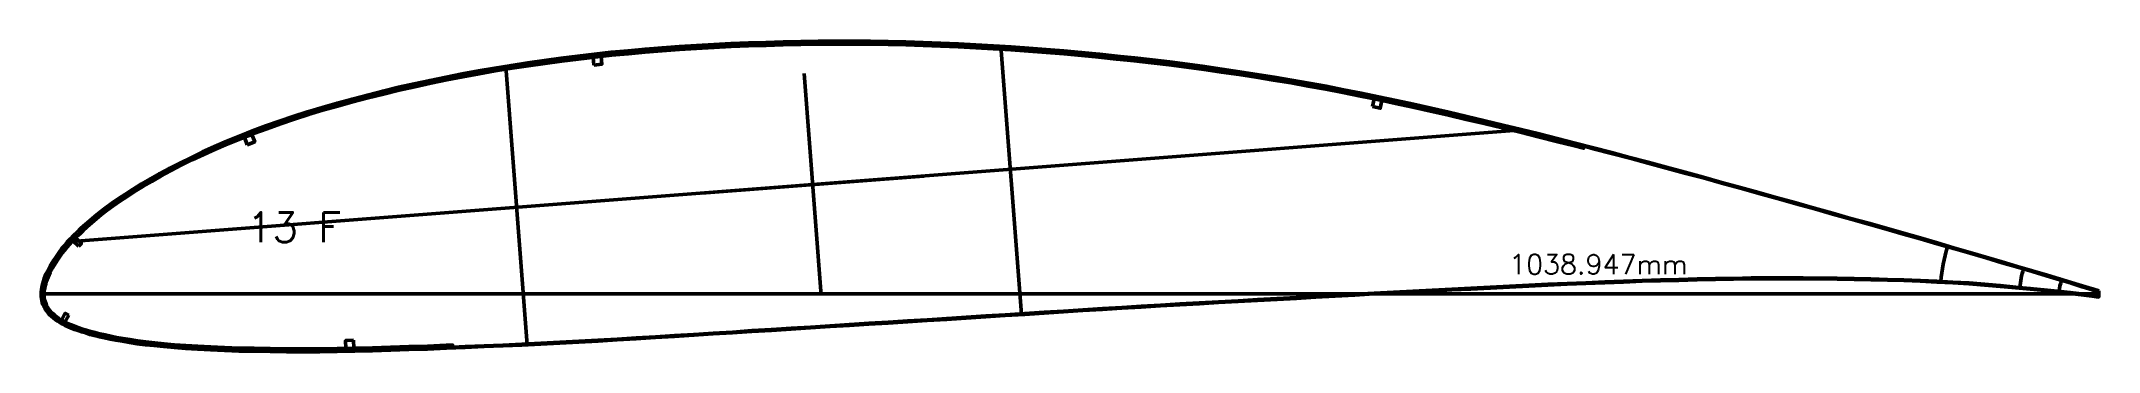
# Model space of a CAD drawing. Header units: metres. Extents: x -405 to 675, y -15418 to 133.
# Drawn here: x -390 to 649, y -2429 to -2272 of the extents above; entities that cross this region are included whole.
import ezdxf
from ezdxf.enums import TextEntityAlignment as Align

# ---------------------------------------------------------------- set-up
doc = ezdxf.new("R2010")
doc.units = ezdxf.units.M
for name, color, linetype, lineweight in [('FoilLayer', 7, 'Continuous', 50), ('RefFoilLayer', 7, 'Continuous', 50), ('StringerLayer', 7, 'Continuous', 50), ('SubLayer', 7, 'Continuous', 50), ('TextLayer', 7, 'Continuous', 50)]:
    doc.layers.add(name, color=color, linetype=linetype, lineweight=lineweight)
doc.styles.add('MSゴシック', font='romans')

msp = doc.modelspace()

# ---------------------------------------------------------------- texts
at = {"layer": 'TextLayer', "style": 'MSゴシック'}
msp.add_text('13 F', height=15, dxfattribs=at).set_placement((-285.7, -2373.8))
msp.add_text('1038.947mm', height=10, dxfattribs=at).set_placement((441.6, -2393), align=Align.BOTTOM_RIGHT)

# ---------------------------------------------------------------- linework, layer by layer
at = {"layer": 'FoilLayer'}
msp.add_lwpolyline([(649.2, -2398.9), (646, -2397.9), (640.9, -2396.3), (635.4, -2394.6), (629.4, -2392.8), (622.8, -2390.8), (615.7, -2388.7), (608.2, -2386.5), (600.4, -2384.2), (592.3, -2381.8), (584.2, -2379.4), (575.9, -2377.1), (567.6, -2374.6), (559.2, -2372.2), (550.6, -2369.7), (541.9, -2367.2), (533.1, -2364.8), (524.1, -2362.2), (514.9, -2359.6), (505.7, -2357), (496.3, -2354.4), (487, -2351.8), (477.6, -2349.2), (468.3, -2346.6), (458.9, -2344), (449.6, -2341.4), (440.2, -2338.9), (430.9, -2336.4), (421.7, -2333.9), (412.5, -2331.4), (403.2, -2329), (394, -2326.6), (389.5, -2325.4), (389.2, -2326.4), (384.6, -2325.2), (375.5, -2322.9), (366.3, -2320.6), (357.2, -2318.3), (348.1, -2316.1), (339, -2313.9), (329.9, -2311.8), (320.9, -2309.7), (311.9, -2307.6), (303, -2305.6), (294.2, -2303.7), (285.3, -2301.8), (276.5, -2300), (267.7, -2298.3), (259, -2296.6), (250.2, -2295), (241.5, -2293.4), (232.7, -2292), (223.9, -2290.5), (215.2, -2289.2), (206.4, -2287.9), (197.6, -2286.6), (188.8, -2285.4), (180, -2284.3), (171.1, -2283.2), (162.3, -2282.2), (153.4, -2281.3), (144.5, -2280.4), (135.6, -2279.5), (126.7, -2278.7), (117.8, -2278), (108.9, -2277.3), (100, -2276.7), (91.1, -2276.1), (82.3, -2275.6), (73.4, -2275.1), (64.5, -2274.8), (55.7, -2274.4), (46.9, -2274.2), (38, -2274), (29.2, -2273.8), (20.4, -2273.8), (11.6, -2273.8), (2.8, -2273.8), (-6, -2273.9), (-14.9, -2274.1), (-23.6, -2274.4), (-32.4, -2274.7), (-41.2, -2275), (-49.9, -2275.5), (-58.7, -2276), (-67.3, -2276.5), (-76, -2277.1), (-84.6, -2277.8), (-93.1, -2278.6), (-101.6, -2279.4), (-110.1, -2280.3), (-118.5, -2281.3), (-126.9, -2282.4), (-135.3, -2283.5), (-143.7, -2284.7), (-152, -2286), (-160.3, -2287.3), (-168.5, -2288.8), (-176.7, -2290.3), (-184.8, -2291.9), (-192.9, -2293.5), (-200.9, -2295.3), (-208.8, -2297.1), (-216.7, -2299), (-224.5, -2300.9), (-232.2, -2303), (-239.8, -2305.1), (-247.3, -2307.2), (-254.6, -2309.4), (-261.8, -2311.7), (-268.8, -2314.1), (-275.7, -2316.5), (-282.4, -2319), (-288.9, -2321.6), (-295.3, -2324.2), (-301.5, -2326.9), (-307.5, -2329.6), (-313.3, -2332.3), (-318.8, -2335), (-324.1, -2337.8), (-329.1, -2340.4), (-333.8, -2343.1), (-338.3, -2345.7), (-342.4, -2348.2), (-346.2, -2350.7), (-349.8, -2353.1), (-353.2, -2355.5), (-356.2, -2357.7), (-359.1, -2359.9), (-361.7, -2362), (-364.1, -2364), (-366.4, -2366), (-368.4, -2367.9), (-370.3, -2369.7), (-372.1, -2371.5), (-373.7, -2373.2), (-375.2, -2374.9), (-376.6, -2376.5), (-377.9, -2378.1), (-379.1, -2379.6), (-380.2, -2381.1), (-381.2, -2382.5), (-382.1, -2383.9), (-382.9, -2385.2), (-383.7, -2386.6), (-384.4, -2387.8), (-385.1, -2389.1), (-385.6, -2390.3), (-386.1, -2391.5), (-386.6, -2392.7), (-387, -2393.8), (-387.3, -2394.9), (-387.6, -2395.9), (-387.8, -2397), (-388, -2398.1), (-388.1, -2399.1), (-388.1, -2400.1), (-388.1, -2401), (-388, -2401.9), (-387.9, -2402.9), (-387.6, -2403.8), (-387.3, -2404.7), (-386.9, -2405.7), (-386.4, -2406.6), (-385.9, -2407.5), (-385.2, -2408.4), (-384.5, -2409.2), (-383.6, -2410), (-382.7, -2410.8), (-381.7, -2411.6), (-380.6, -2412.4), (-379.5, -2413.1), (-378.2, -2413.8), (-376.9, -2414.5), (-375.4, -2415.2), (-373.9, -2415.8), (-372.3, -2416.4), (-370.5, -2417.1), (-368.7, -2417.7), (-366.7, -2418.3), (-364.6, -2418.9), (-362.3, -2419.5), (-359.9, -2420.1), (-357.3, -2420.7), (-354.5, -2421.3), (-351.5, -2421.9), (-348.3, -2422.5), (-344.8, -2423), (-341, -2423.6), (-336.9, -2424.1), (-332.4, -2424.6), (-327.6, -2425.1), (-322.3, -2425.6), (-316.6, -2426), (-310.5, -2426.4), (-304, -2426.7), (-297.1, -2427), (-289.7, -2427.3), (-282, -2427.4), (-274, -2427.6), (-265.8, -2427.7), (-257.4, -2427.7), (-248.9, -2427.7), (-240.2, -2427.6), (-231.3, -2427.4), (-222.3, -2427.2), (-213.2, -2426.9), (-203.9, -2426.6), (-194.5, -2426.3), (-185.1, -2425.9), (-181.9, -2425.8), (-181.8, -2426.8), (-175.5, -2426.6), (-166, -2426.2), (-156.5, -2425.8), (-146.9, -2425.3), (-137.3, -2424.8), (-127.7, -2424.3), (-118.1, -2423.8), (-108.5, -2423.3), (-98.8, -2422.8), (-89.2, -2422.2), (-79.5, -2421.6), (-69.8, -2421), (-60.1, -2420.4), (-50.3, -2419.8), (-40.5, -2419.2), (-30.7, -2418.5), (-20.9, -2417.9), (-11, -2417.3), (-1.2, -2416.7), (8.6, -2416.1), (18.5, -2415.4), (28.3, -2414.8), (38.1, -2414.2), (47.9, -2413.6), (57.8, -2413), (67.6, -2412.3), (77.5, -2411.7), (87.3, -2411.1), (97.1, -2410.5), (106.9, -2409.9), (116.8, -2409.2), (126.6, -2408.6), (136.4, -2408), (146.2, -2407.4), (156, -2406.8), (165.8, -2406.2), (175.6, -2405.6), (185.4, -2405), (195.1, -2404.4), (204.9, -2403.9), (214.7, -2403.4), (224.5, -2402.8), (234.3, -2402.3), (244.2, -2401.7), (254, -2401.2), (263.8, -2400.6), (273.6, -2400.1), (283.4, -2399.6), (293.2, -2399.1), (303, -2398.5), (312.8, -2398), (322.6, -2397.5), (332.3, -2397), (342, -2396.5), (351.8, -2396.1), (361.5, -2395.6), (371.2, -2395.1), (380.9, -2394.7), (390.4, -2394.3), (399.9, -2393.9), (409.4, -2393.5), (418.8, -2393.2), (428.1, -2392.9), (437.3, -2392.6), (446.6, -2392.4), (455.8, -2392.2), (464.9, -2392.1), (473.8, -2391.9), (482.6, -2391.8), (491.3, -2391.9), (500.1, -2391.9), (508.7, -2392), (517.3, -2392), (525.8, -2392.2), (534.3, -2392.4), (542.7, -2392.6), (550.9, -2392.8), (559.2, -2393.1), (567.5, -2393.6), (575.7, -2394), (583.8, -2394.4), (591.7, -2395), (599.5, -2395.7), (607.2, -2396.5), (614.7, -2397.2), (621.8, -2397.9), (628.5, -2398.6), (634.8, -2399.3), (640.6, -2400), (646, -2400.7), (649.3, -2401.1)], close=True, dxfattribs=at)
at = {"layer": 'RefFoilLayer'}
msp.add_lwpolyline([(649.3, -2398.4), (646.2, -2397.4), (641.1, -2395.9), (635.5, -2394.2), (629.5, -2392.3), (622.9, -2390.4), (615.8, -2388.3), (608.3, -2386.1), (600.5, -2383.7), (592.4, -2381.4), (584.3, -2379), (576.1, -2376.7), (567.8, -2374.2), (559.3, -2371.7), (550.8, -2369.3), (542.1, -2366.8), (533.2, -2364.3), (524.2, -2361.8), (515, -2359.2), (505.8, -2356.6), (496.5, -2354), (487.1, -2351.4), (477.7, -2348.8), (468.4, -2346.2), (459, -2343.6), (449.7, -2341), (440.4, -2338.4), (431.1, -2335.9), (421.8, -2333.4), (412.6, -2331), (403.4, -2328.5), (394.2, -2326.1), (385, -2323.8), (375.8, -2321.4), (366.7, -2319.1), (357.6, -2316.9), (348.4, -2314.7), (339.3, -2312.5), (330.2, -2310.3), (321.2, -2308.2), (312.2, -2306.1), (303.3, -2304.1), (294.5, -2302.2), (285.6, -2300.4), (276.8, -2298.6), (268, -2296.8), (259.2, -2295.1), (250.5, -2293.5), (241.7, -2292), (232.9, -2290.5), (224.2, -2289.1), (215.4, -2287.7), (206.6, -2286.4), (197.8, -2285.1), (189, -2283.9), (180.1, -2282.8), (171.3, -2281.7), (162.4, -2280.7), (153.6, -2279.8), (144.7, -2278.9), (135.7, -2278), (126.8, -2277.2), (117.9, -2276.5), (109, -2275.8), (100.1, -2275.2), (91.2, -2274.6), (82.3, -2274.1), (73.5, -2273.6), (64.6, -2273.3), (55.7, -2272.9), (46.9, -2272.7), (38.1, -2272.5), (29.2, -2272.3), (20.4, -2272.3), (11.6, -2272.3), (2.7, -2272.3), (-6.1, -2272.4), (-14.9, -2272.6), (-23.7, -2272.9), (-32.5, -2273.2), (-41.3, -2273.5), (-50, -2274), (-58.7, -2274.5), (-67.5, -2275), (-76.1, -2275.6), (-84.7, -2276.3), (-93.3, -2277.1), (-101.8, -2277.9), (-110.2, -2278.8), (-118.7, -2279.8), (-127.1, -2280.9), (-135.5, -2282), (-143.9, -2283.2), (-152.2, -2284.5), (-160.5, -2285.9), (-168.8, -2287.3), (-177, -2288.8), (-185.1, -2290.4), (-193.2, -2292.1), (-201.2, -2293.8), (-209.2, -2295.6), (-217.1, -2297.5), (-224.9, -2299.5), (-232.6, -2301.5), (-240.2, -2303.6), (-247.7, -2305.8), (-255.1, -2308), (-262.3, -2310.3), (-269.3, -2312.7), (-276.2, -2315.1), (-282.9, -2317.6), (-289.5, -2320.2), (-295.9, -2322.8), (-302.1, -2325.5), (-308.1, -2328.2), (-313.9, -2331), (-319.5, -2333.7), (-324.8, -2336.4), (-329.9, -2339.1), (-334.6, -2341.8), (-339, -2344.4), (-343.2, -2347), (-347.1, -2349.5), (-350.7, -2351.9), (-354, -2354.2), (-357.1, -2356.5), (-360, -2358.7), (-362.7, -2360.8), (-365.1, -2362.9), (-367.4, -2364.9), (-369.5, -2366.8), (-371.4, -2368.7), (-373.2, -2370.5), (-374.8, -2372.2), (-376.4, -2373.9), (-377.8, -2375.6), (-379.1, -2377.1), (-380.3, -2378.7), (-381.4, -2380.2), (-382.4, -2381.7), (-383.4, -2383.1), (-384.2, -2384.5), (-385, -2385.8), (-385.7, -2387.1), (-386.4, -2388.4), (-387, -2389.7), (-387.5, -2390.9), (-388, -2392.2), (-388.4, -2393.3), (-388.8, -2394.5), (-389.1, -2395.7), (-389.3, -2396.8), (-389.5, -2397.9), (-389.6, -2399), (-389.6, -2400.1), (-389.6, -2401.1), (-389.5, -2402.2), (-389.3, -2403.2), (-389.1, -2404.3), (-388.7, -2405.3), (-388.2, -2406.4), (-387.7, -2407.4), (-387.1, -2408.4), (-386.3, -2409.3), (-385.5, -2410.3), (-384.6, -2411.2), (-383.6, -2412), (-382.6, -2412.9), (-381.4, -2413.7), (-380.2, -2414.4), (-378.9, -2415.2), (-377.5, -2415.9), (-376, -2416.6), (-374.4, -2417.2), (-372.8, -2417.9), (-371, -2418.5), (-369.1, -2419.1), (-367.1, -2419.7), (-365, -2420.4), (-362.7, -2421), (-360.2, -2421.6), (-357.6, -2422.2), (-354.8, -2422.8), (-351.8, -2423.4), (-348.5, -2423.9), (-345, -2424.5), (-341.2, -2425.1), (-337, -2425.6), (-332.6, -2426.1), (-327.7, -2426.6), (-322.4, -2427.1), (-316.7, -2427.5), (-310.6, -2427.9), (-304.1, -2428.2), (-297.1, -2428.5), (-289.8, -2428.8), (-282.1, -2428.9), (-274, -2429.1), (-265.8, -2429.2), (-257.4, -2429.2), (-248.9, -2429.2), (-240.2, -2429.1), (-231.3, -2428.9), (-222.3, -2428.7), (-213.1, -2428.4), (-203.9, -2428.1), (-194.5, -2427.8), (-185, -2427.4), (-175.5, -2427), (-166, -2426.6), (-156.4, -2426.2), (-146.9, -2425.8), (-137.3, -2425.3), (-127.7, -2424.8), (-118.1, -2424.3), (-108.4, -2423.8), (-98.8, -2423.2), (-89.2, -2422.6), (-79.5, -2422), (-69.8, -2421.4), (-60, -2420.8), (-50.3, -2420.2), (-40.5, -2419.6), (-30.7, -2419), (-20.9, -2418.4), (-11, -2417.7), (-1.2, -2417.1), (8.7, -2416.5), (18.5, -2415.9), (28.3, -2415.3), (38.1, -2414.7), (48, -2414), (57.8, -2413.4), (67.6, -2412.8), (77.5, -2412.2), (87.3, -2411.6), (97.1, -2410.9), (107, -2410.3), (116.8, -2409.7), (126.6, -2409), (136.4, -2408.4), (146.2, -2407.8), (156, -2407.2), (165.8, -2406.6), (175.6, -2406), (185.4, -2405.4), (195.2, -2404.9), (204.9, -2404.3), (214.7, -2403.8), (224.5, -2403.3), (234.4, -2402.7), (244.2, -2402.2), (254, -2401.6), (263.8, -2401.1), (273.6, -2400.6), (283.4, -2400), (293.2, -2399.5), (303, -2399), (312.8, -2398.5), (322.6, -2397.9), (332.3, -2397.5), (342.1, -2397), (351.8, -2396.5), (361.6, -2396), (371.2, -2395.6), (380.9, -2395.1), (390.4, -2394.7), (399.9, -2394.3), (409.4, -2394), (418.8, -2393.6), (428.1, -2393.3), (437.3, -2393.1), (446.6, -2392.9), (455.8, -2392.7), (464.9, -2392.5), (473.8, -2392.4), (482.6, -2392.3), (491.3, -2392.3), (500.1, -2392.4), (508.7, -2392.4), (517.3, -2392.5), (525.8, -2392.7), (534.2, -2392.9), (542.6, -2393), (550.9, -2393.2), (559.2, -2393.6), (567.5, -2394), (575.7, -2394.4), (583.7, -2394.9), (591.6, -2395.5), (599.5, -2396.2), (607.2, -2396.9), (614.6, -2397.6), (621.7, -2398.3), (628.4, -2399.1), (634.7, -2399.8), (640.6, -2400.5), (645.9, -2401.1), (649.3, -2401.6)], close=True, dxfattribs=at)
at = {"layer": 'StringerLayer'}
for points in [[(-110.5, -2284.4), (-106.5, -2283.9), (-106.9, -2280), (-110.9, -2280.4), (-110.5, -2284.4)], [(282.6, -2305.3), (286.5, -2306.2), (287.4, -2302.3), (283.4, -2301.4), (282.6, -2305.3)], [(-285.6, -2324.6), (-281.8, -2323.1), (-283.3, -2319.4), (-287, -2320.8), (-285.6, -2324.6)], [(-370.7, -2375.9), (-369.3, -2374.4), (-372.2, -2371.7), (-373.6, -2373.1), (-370.7, -2375.9)], [(-375.6, -2410.7), (-377.4, -2409.7), (-379.4, -2413.2), (-377.6, -2414.2), (-375.6, -2410.7)], [(-231.9, -2423.4), (-235.9, -2423.5), (-235.8, -2427.5), (-231.8, -2427.4), (-231.9, -2423.4)]]:
    msp.add_lwpolyline(points, dxfattribs=at)
at = {"layer": 'SubLayer'}
for p, q in [((94.9, -2274.8), (105.4, -2410.4)), ((-155, -2285), (-144.2, -2425.6)), ((-4.3, -2288.7), (4.3, -2400.7)), ((358.5, -2317.1), (-376.1, -2373.6)), ((-56.1, -2349), (56.1, -2340.4)), ((-389.6, -2400), (649.3, -2400))]:
    msp.add_line(p, q, dxfattribs=at)
for radius, start, end in [(80, 162.6991, 175.4662), (40, 161.7034, 175.2292), (20, 159.9315, 176.4052)]:
    msp.add_arc((649.3, -2400), radius, start, end, dxfattribs=at)

msp.set_redraw_order([(e.dxf.handle, doc.entitydb.next_handle()) for e in msp.query("TEXT MTEXT ATTDEF DIMENSION ARC_DIMENSION")])  # texts and dimensions are drawn at this point

doc.saveas('drawing.dxf')
